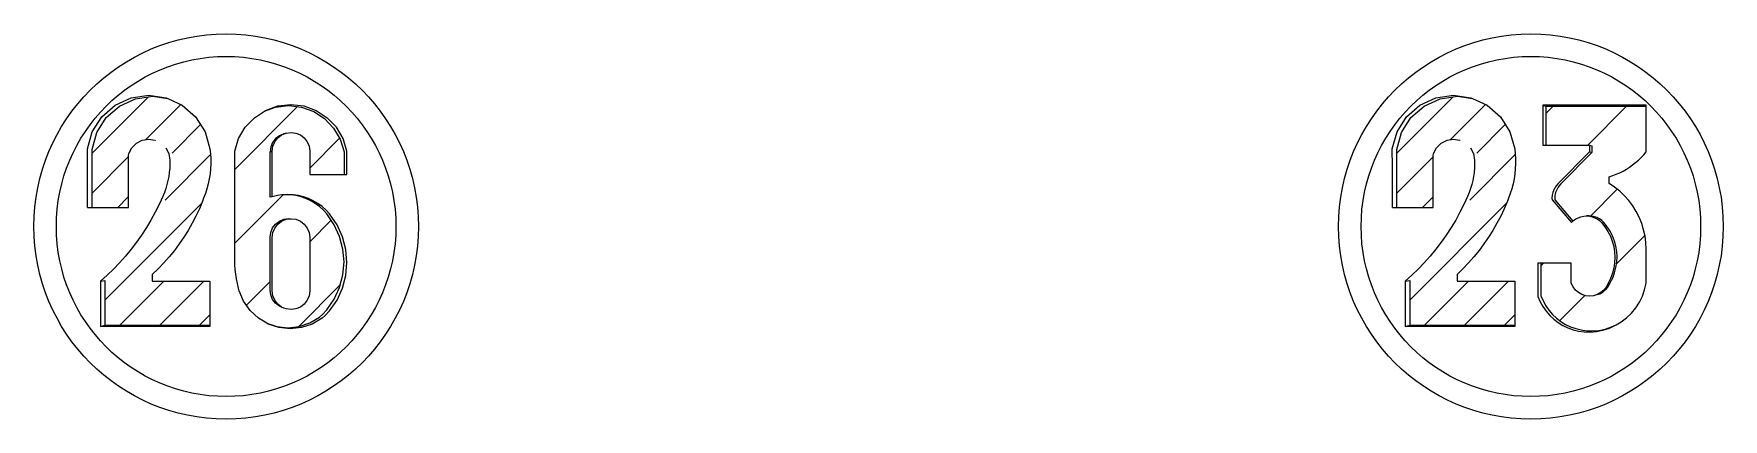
# Model space of a CAD drawing. Header units: inches. Extents: x 104 to 9740, y 936 to 6735.
# Drawn here: x 5929.6 to 5998.6, y 2649.7 to 2665.4 of the extents above; entities that cross this region are included whole.
import ezdxf

# ---------------------------------------------------------------- set-up
doc = ezdxf.new("R2010")
doc.units = ezdxf.units.IN
doc.header["$MEASUREMENT"] = 0

msp = doc.modelspace()

# ---------------------------------------------------------------- hatches: boundary and pattern name
at = {"lineweight": 20}
h = msp.add_hatch(dxfattribs=at)
h.set_pattern_fill('ANSI31', color=256, scale=9.218651)
h.set_pattern_definition([(45, (5296.5843, 3231.0285), (-0.8148213, 0.8148213), [])])
h.paths.add_polyline_path([(5936.809, 2655.285), (5934.452, 2655.285), (5934.452, 2655.562), (5934.692, 2655.792), (5934.923, 2656.031), (5935.144, 2656.28), (5935.355, 2656.537), (5935.554, 2656.803), (5935.743, 2657.077), (5935.92, 2657.358), (5936.086, 2657.647), (5936.239, 2657.942), (5936.38, 2658.243), (5936.509, 2658.55), (5936.552, 2658.669), (5936.625, 2658.861), (5936.687, 2659.057), (5936.74, 2659.256), (5936.782, 2659.457), (5936.813, 2659.66), (5936.834, 2659.865), (5936.844, 2660.07), (5936.843, 2660.275), (5936.831, 2660.48), (5936.809, 2660.685), (5936.611, 2661.38), (5936.224, 2661.991), (5935.679, 2662.467), (5935.088, 2662.739), (5934.47, 2662.828), (5933.762, 2662.726), (5933.111, 2662.426), (5932.572, 2661.955), (5932.188, 2661.35), (5931.992, 2660.662), (5931.999, 2659.945), (5931.999, 2658.297), (5933.474, 2658.297), (5933.474, 2660.464), (5933.613, 2660.724), (5933.804, 2660.911), (5934.043, 2661.03), (5934.306, 2661.071), (5934.47, 2661.044), (5934.57, 2661.03), (5934.574, 2661.028), (5934.731, 2661.003), (5934.968, 2660.885), (5935.157, 2660.701), (5935.281, 2660.467), (5935.328, 2660.207), (5935.329, 2660.04), (5935.321, 2659.873), (5935.305, 2659.707), (5935.281, 2659.541), (5935.249, 2659.377), (5935.209, 2659.215), (5935.161, 2659.054), (5935.106, 2658.896), (5935.043, 2658.741), (5934.972, 2658.59), (5934.894, 2658.416), (5934.733, 2658.097), (5934.56, 2657.783), (5934.376, 2657.477), (5934.18, 2657.177), (5933.974, 2656.885), (5933.756, 2656.601), (5933.528, 2656.326), (5933.29, 2656.059), (5933.042, 2655.801), (5932.785, 2655.553), (5932.518, 2655.314), (5932.518, 2653.49), (5936.809, 2653.49)])
h = msp.add_hatch(dxfattribs=at)
h.set_pattern_fill('ANSI31', color=256, scale=17)
h.set_pattern_definition([(45, (4945.1113, 3545.3783), (-1.502602, 1.502602), [])])
h.paths.add_polyline_path([(5941.586, 2658.026), (5941.442, 2658.184), (5941.283, 2658.327), (5941.111, 2658.454), (5940.927, 2658.563), (5940.733, 2658.653), (5940.532, 2658.724), (5940.324, 2658.774), (5940.112, 2658.804), (5939.899, 2658.813), (5939.752, 2658.804), (5939.564, 2658.774), (5939.355, 2658.72), (5939.268, 2658.713), (5939.268, 2660.563), (5939.293, 2660.759), (5939.369, 2660.942), (5939.49, 2661.099), (5939.647, 2661.22), (5939.83, 2661.296), (5939.923, 2661.328), (5940.122, 2661.354), (5940.32, 2661.328), (5940.505, 2661.252), (5940.663, 2661.13), (5940.785, 2660.971), (5940.862, 2660.786), (5940.888, 2660.588), (5940.888, 2659.636), (5942.288, 2659.636), (5942.288, 2660.563), (5942.131, 2661.072), (5941.862, 2661.531), (5941.494, 2661.916), (5941.048, 2662.207), (5940.548, 2662.388), (5940.026, 2662.449), (5940.019, 2662.449), (5939.49, 2662.388), (5939.038, 2662.224), (5938.625, 2661.954), (5938.254, 2661.565), (5937.982, 2661.102), (5937.823, 2660.588), (5937.823, 2656.137), (5937.827, 2655.946), (5937.84, 2655.756), (5937.861, 2655.567), (5937.89, 2655.378), (5937.928, 2655.192), (5937.973, 2655.007), (5938.007, 2654.892), (5938.186, 2654.466), (5938.452, 2654.087), (5938.792, 2653.773), (5939.132, 2653.572), (5939.539, 2653.438), (5939.995, 2653.389), (5940.45, 2653.438), (5940.885, 2653.582), (5941.28, 2653.814), (5941.403, 2653.928), (5941.586, 2654.114), (5941.886, 2654.55), (5942.107, 2655.031), (5942.242, 2655.543), (5942.288, 2656.07), (5942.242, 2656.598), (5942.107, 2657.109), (5941.886, 2657.59)])
h.paths.add_polyline_path([(5939.293, 2657.275), (5939.369, 2657.458), (5939.49, 2657.615), (5939.647, 2657.735), (5939.83, 2657.811), (5940.026, 2657.837), (5940.122, 2657.835), (5940.32, 2657.809), (5940.505, 2657.733), (5940.663, 2657.611), (5940.785, 2657.452), (5940.862, 2657.267), (5940.888, 2657.069), (5940.888, 2654.892), (5940.862, 2654.694), (5940.785, 2654.509), (5940.663, 2654.351), (5940.505, 2654.229), (5940.32, 2654.152), (5940.122, 2654.126), (5939.923, 2654.152), (5939.83, 2654.19), (5939.738, 2654.229), (5939.647, 2654.266), (5939.49, 2654.386), (5939.369, 2654.543), (5939.293, 2654.726), (5939.268, 2654.923), (5939.268, 2657.078)], flags=16)
h = msp.add_hatch(dxfattribs=at)
h.set_pattern_fill('ANSI31', color=256, scale=9.218651)
h.set_pattern_definition([(45, (5349.8911, 3231.0285), (-0.8148213, 0.8148213), [])])
h.paths.add_polyline_path([(5990.116, 2655.285), (5987.759, 2655.285), (5987.759, 2655.562), (5987.999, 2655.792), (5988.23, 2656.031), (5988.451, 2656.28), (5988.661, 2656.537), (5988.861, 2656.803), (5989.05, 2657.077), (5989.227, 2657.358), (5989.392, 2657.647), (5989.546, 2657.942), (5989.687, 2658.243), (5989.816, 2658.55), (5989.859, 2658.669), (5989.932, 2658.861), (5989.994, 2659.057), (5990.047, 2659.256), (5990.088, 2659.457), (5990.12, 2659.66), (5990.14, 2659.865), (5990.15, 2660.07), (5990.15, 2660.275), (5990.138, 2660.48), (5990.116, 2660.685), (5989.918, 2661.38), (5989.53, 2661.991), (5988.986, 2662.467), (5988.395, 2662.739), (5987.777, 2662.828), (5987.068, 2662.726), (5986.418, 2662.426), (5985.878, 2661.955), (5985.495, 2661.35), (5985.299, 2660.662), (5985.305, 2659.945), (5985.305, 2658.297), (5986.781, 2658.297), (5986.781, 2660.464), (5986.92, 2660.724), (5987.111, 2660.911), (5987.349, 2661.03), (5987.613, 2661.071), (5987.777, 2661.044), (5987.877, 2661.03), (5987.881, 2661.028), (5988.038, 2661.003), (5988.275, 2660.885), (5988.464, 2660.701), (5988.588, 2660.467), (5988.635, 2660.207), (5988.635, 2660.04), (5988.627, 2659.873), (5988.611, 2659.707), (5988.587, 2659.541), (5988.555, 2659.377), (5988.516, 2659.215), (5988.468, 2659.054), (5988.412, 2658.896), (5988.35, 2658.741), (5988.279, 2658.59), (5988.201, 2658.416), (5988.04, 2658.097), (5987.867, 2657.783), (5987.683, 2657.477), (5987.487, 2657.177), (5987.28, 2656.885), (5987.063, 2656.601), (5986.835, 2656.326), (5986.597, 2656.059), (5986.349, 2655.801), (5986.091, 2655.553), (5985.825, 2655.314), (5985.825, 2653.49), (5990.116, 2653.49)])
h = msp.add_hatch(dxfattribs=at)
h.set_pattern_fill('ANSI31', color=256, scale=17)
h.set_pattern_definition([(45, (4960.1592, 3545.2115), (-1.502602, 1.502602), [])])
h.paths.add_polyline_path([(5995.486, 2662.421), (5991.383, 2662.421), (5991.383, 2660.832), (5993.173, 2660.832), (5993.27, 2660.804), (5993.27, 2660.534), (5992.004, 2659.256), (5991.925, 2659.165), (5991.891, 2659.115), (5991.86, 2659.064), (5991.832, 2659.01), (5991.809, 2658.954), (5991.789, 2658.897), (5991.774, 2658.838), (5991.762, 2658.779), (5991.752, 2658.659), (5991.753, 2658.598), (5992.496, 2657.731), (5992.521, 2657.755), (5992.614, 2657.822), (5992.715, 2657.876), (5992.823, 2657.915), (5992.936, 2657.939), (5993.05, 2657.947), (5993.149, 2657.948), (5993.262, 2657.94), (5993.374, 2657.916), (5993.48, 2657.877), (5993.581, 2657.824), (5993.673, 2657.757), (5993.755, 2657.678), (5993.893, 2657.508), (5994.013, 2657.324), (5994.113, 2657.129), (5994.192, 2656.924), (5994.25, 2656.713), (5994.285, 2656.496), (5994.297, 2656.277), (5994.287, 2656.058), (5994.253, 2655.841), (5994.197, 2655.629), (5994.12, 2655.424), (5994.022, 2655.228), (5993.951, 2655.083), (5993.853, 2654.955), (5993.732, 2654.849), (5993.591, 2654.771), (5993.497, 2654.739), (5993.342, 2654.69), (5993.18, 2654.674), (5993.018, 2654.69), (5992.863, 2654.739), (5992.721, 2654.819), (5992.598, 2654.925), (5992.499, 2655.054), (5992.428, 2655.201), (5992.428, 2656.017), (5991.185, 2656.017), (5991.185, 2654.689), (5991.274, 2654.482), (5991.383, 2654.285), (5991.512, 2654.101), (5991.66, 2653.93), (5991.824, 2653.776), (5992.003, 2653.64), (5992.195, 2653.522), (5992.398, 2653.425), (5992.61, 2653.349), (5992.829, 2653.296), (5993.052, 2653.265), (5993.277, 2653.258), (5993.548, 2653.28), (5993.815, 2653.333), (5994.074, 2653.417), (5994.265, 2653.503), (5994.471, 2653.627), (5994.689, 2653.794), (5994.886, 2653.985), (5995.06, 2654.197), (5995.209, 2654.428), (5995.331, 2654.675), (5995.424, 2654.933), (5995.486, 2655.201), (5995.486, 2656.591), (5995.475, 2656.859), (5995.44, 2657.124), (5995.383, 2657.386), (5995.304, 2657.642), (5995.204, 2657.89), (5995.082, 2658.129), (5994.941, 2658.356), (5994.78, 2658.57), (5994.602, 2658.77), (5994.408, 2658.954), (5994.198, 2659.121), (5993.975, 2659.269), (5993.975, 2659.541), (5994.121, 2659.59), (5994.265, 2659.646), (5994.405, 2659.709), (5994.543, 2659.778), (5994.677, 2659.855), (5994.807, 2659.938), (5994.932, 2660.027), (5995.053, 2660.122), (5995.169, 2660.223), (5995.281, 2660.33), (5995.386, 2660.442), (5995.486, 2660.56)])

# ---------------------------------------------------------------- linework, layer by layer
for p, q in [((5991.268, 2662.465), (5991.268, 2660.832)), ((5991.383, 2662.421), (5991.383, 2660.832)), ((5939.923, 2661.328), (5940.122, 2661.354)), ((5991.268, 2660.832), (5991.383, 2660.832)), ((5991.383, 2660.832), (5993.173, 2660.832)), ((5993.173, 2660.832), (5993.27, 2660.804)), ((5993.27, 2660.804), (5993.27, 2660.534)), ((5993.497, 2654.739), (5993.342, 2654.69))]:
    msp.add_line(p, q, dxfattribs=at)
for points in [[(5931.81, 2658.297), (5931.81, 2659.962), (5931.803, 2660.685), (5932.001, 2661.38), (5932.389, 2661.991), (5932.933, 2662.467), (5933.59, 2662.769), (5934.306, 2662.873), (5935.022, 2662.769), (5935.088, 2662.739), (5935.679, 2662.467), (5936.224, 2661.991), (5936.611, 2661.38), (5936.809, 2660.685), (5936.831, 2660.48), (5936.843, 2660.275), (5936.844, 2660.07), (5936.834, 2659.865), (5936.813, 2659.66), (5936.782, 2659.457), (5936.74, 2659.256), (5936.687, 2659.057), (5936.625, 2658.861), (5936.552, 2658.669), (5936.509, 2658.55), (5936.38, 2658.243), (5936.239, 2657.942), (5936.086, 2657.647), (5935.92, 2657.358), (5935.743, 2657.077), (5935.554, 2656.803), (5935.355, 2656.537), (5935.144, 2656.28), (5934.923, 2656.031), (5934.692, 2655.792), (5934.452, 2655.562), (5934.452, 2655.285), (5936.809, 2655.285), (5936.809, 2653.49), (5936.809, 2653.443), (5932.334, 2653.443)], [(5931.999, 2658.297), (5931.999, 2659.945), (5931.992, 2660.662), (5932.188, 2661.35), (5932.572, 2661.955), (5933.111, 2662.426), (5933.762, 2662.726), (5934.47, 2662.828), (5935.088, 2662.739)], [(5937.928, 2655.192), (5937.89, 2655.378), (5937.861, 2655.567), (5937.84, 2655.756), (5937.827, 2655.946), (5937.823, 2656.137), (5937.823, 2660.588), (5937.982, 2661.102), (5938.254, 2661.565), (5938.625, 2661.954), (5939.038, 2662.224), (5939.075, 2662.248), (5939.58, 2662.431), (5940.114, 2662.493), (5940.122, 2662.493), (5940.648, 2662.431), (5941.154, 2662.248), (5941.604, 2661.954)], [(5939.038, 2662.224), (5939.49, 2662.388), (5940.019, 2662.449), (5940.026, 2662.449), (5940.548, 2662.388), (5941.048, 2662.207), (5941.494, 2661.916), (5941.862, 2661.531), (5942.131, 2661.072), (5942.288, 2660.563), (5942.288, 2659.636)], [(5985.117, 2658.297), (5985.117, 2659.962), (5985.11, 2660.685), (5985.308, 2661.38), (5985.696, 2661.991), (5986.24, 2662.467), (5986.897, 2662.769), (5987.613, 2662.873), (5988.329, 2662.769), (5988.395, 2662.739), (5988.986, 2662.467), (5989.53, 2661.991), (5989.918, 2661.38), (5990.116, 2660.685), (5990.138, 2660.48), (5990.15, 2660.275), (5990.15, 2660.07), (5990.14, 2659.865), (5990.12, 2659.66), (5990.088, 2659.457), (5990.047, 2659.256), (5989.994, 2659.057), (5989.932, 2658.861), (5989.859, 2658.669), (5989.816, 2658.55), (5989.687, 2658.243), (5989.546, 2657.942), (5989.392, 2657.647), (5989.227, 2657.358), (5989.05, 2657.077), (5988.861, 2656.803), (5988.661, 2656.537), (5988.451, 2656.28), (5988.23, 2656.031), (5987.999, 2655.792), (5987.759, 2655.562), (5987.759, 2655.285), (5990.116, 2655.285), (5990.116, 2653.49), (5990.116, 2653.443), (5985.641, 2653.443)], [(5985.305, 2658.297), (5985.305, 2659.945), (5985.299, 2660.662), (5985.495, 2661.35), (5985.878, 2661.955), (5986.418, 2662.426), (5987.068, 2662.726), (5987.777, 2662.828), (5988.395, 2662.739)], [(5994.689, 2653.794), (5994.886, 2653.985), (5995.06, 2654.197), (5995.209, 2654.428), (5995.331, 2654.675), (5995.424, 2654.933), (5995.486, 2655.201), (5995.486, 2656.591), (5995.475, 2656.859), (5995.44, 2657.124), (5995.383, 2657.386), (5995.304, 2657.642), (5995.204, 2657.89), (5995.082, 2658.129), (5994.941, 2658.356), (5994.78, 2658.57), (5994.602, 2658.77), (5994.408, 2658.954), (5994.198, 2659.121), (5993.975, 2659.269), (5993.975, 2659.541), (5994.121, 2659.59), (5994.265, 2659.646), (5994.405, 2659.709), (5994.543, 2659.778), (5994.677, 2659.855), (5994.807, 2659.938), (5994.932, 2660.027), (5995.053, 2660.122), (5995.169, 2660.223), (5995.281, 2660.33), (5995.386, 2660.442), (5995.486, 2660.56), (5995.486, 2662.421)], [(5940.122, 2661.354), (5940.32, 2661.328), (5940.505, 2661.252), (5940.663, 2661.13), (5940.785, 2660.971), (5940.862, 2660.786), (5940.888, 2660.588), (5940.888, 2659.636), (5942.288, 2659.636), (5942.406, 2659.636), (5942.406, 2660.588), (5942.247, 2661.102), (5941.975, 2661.565), (5941.604, 2661.954)], [(5931.81, 2658.297), (5931.999, 2658.297), (5933.476, 2658.297), (5933.476, 2660.417), (5933.489, 2660.491), (5933.614, 2660.726), (5933.806, 2660.913), (5934.044, 2661.032), (5934.308, 2661.073), (5934.473, 2661.046), (5934.572, 2661.032), (5934.576, 2661.03)], [(5985.117, 2658.297), (5985.306, 2658.297), (5986.782, 2658.297), (5986.782, 2660.417), (5986.796, 2660.491), (5986.921, 2660.726), (5987.112, 2660.913), (5987.351, 2661.032), (5987.615, 2661.073), (5987.779, 2661.046), (5987.879, 2661.032), (5987.883, 2661.03)], [(5993.173, 2660.832), (5993.173, 2660.56), (5993.27, 2660.534), (5992.004, 2659.256), (5991.925, 2659.165), (5991.891, 2659.115), (5991.86, 2659.064), (5991.832, 2659.01), (5991.809, 2658.954), (5991.789, 2658.897), (5991.774, 2658.838), (5991.762, 2658.779), (5991.752, 2658.659), (5991.753, 2658.598), (5992.496, 2657.731)], [(5935, 2660.724), (5935.125, 2660.489), (5935.173, 2660.226), (5935.173, 2660.057), (5935.165, 2659.889), (5935.149, 2659.72), (5935.124, 2659.553), (5935.092, 2659.388), (5935.052, 2659.224), (5935.004, 2659.062), (5934.948, 2658.902), (5934.884, 2658.746), (5934.813, 2658.593), (5934.734, 2658.417), (5934.572, 2658.095), (5934.397, 2657.778), (5934.211, 2657.469), (5934.013, 2657.166), (5933.805, 2656.871), (5933.585, 2656.585), (5933.355, 2656.306), (5933.114, 2656.037), (5932.864, 2655.776), (5932.604, 2655.526), (5932.334, 2655.285), (5932.334, 2653.443), (5932.518, 2653.49), (5936.809, 2653.49)], [(5939.355, 2658.72), (5939.268, 2658.713), (5939.268, 2660.563)], [(5941.512, 2653.888), (5941.696, 2654.076), (5942, 2654.516), (5942.223, 2655.002), (5942.36, 2655.519), (5942.406, 2656.051), (5942.36, 2656.584), (5942.223, 2657.1), (5942, 2657.586), (5941.696, 2658.026), (5941.551, 2658.186), (5941.39, 2658.33), (5941.217, 2658.458), (5941.031, 2658.568), (5940.835, 2658.659), (5940.632, 2658.731), (5940.422, 2658.782), (5940.208, 2658.812), (5939.993, 2658.821), (5939.777, 2658.808), (5939.752, 2658.804), (5939.564, 2658.774), (5939.355, 2658.72), (5939.355, 2660.588)], [(5988.306, 2660.724), (5988.432, 2660.489), (5988.479, 2660.226), (5988.48, 2660.057), (5988.472, 2659.889), (5988.455, 2659.72), (5988.431, 2659.553), (5988.399, 2659.388), (5988.359, 2659.224), (5988.31, 2659.062), (5988.255, 2658.902), (5988.191, 2658.746), (5988.12, 2658.593), (5988.041, 2658.417), (5987.878, 2658.095), (5987.704, 2657.778), (5987.518, 2657.469), (5987.32, 2657.166), (5987.111, 2656.871), (5986.892, 2656.585), (5986.661, 2656.306), (5986.421, 2656.037), (5986.171, 2655.776), (5985.91, 2655.526), (5985.641, 2655.285), (5985.641, 2653.443), (5985.825, 2653.49), (5990.116, 2653.49)], [(5993.173, 2660.56), (5991.894, 2659.269), (5991.815, 2659.177), (5991.78, 2659.127), (5991.749, 2659.074), (5991.721, 2659.02), (5991.697, 2658.964), (5991.678, 2658.906), (5991.662, 2658.847), (5991.65, 2658.787), (5991.639, 2658.666), (5991.64, 2658.605), (5992.438, 2657.675), (5992.496, 2657.731), (5992.521, 2657.755), (5992.614, 2657.822), (5992.715, 2657.876), (5992.823, 2657.915), (5992.936, 2657.939), (5993.05, 2657.947)], [(5939.132, 2653.572), (5939.539, 2653.438), (5939.995, 2653.389), (5940.45, 2653.438), (5940.885, 2653.582), (5941.28, 2653.814), (5941.403, 2653.928), (5941.586, 2654.114), (5941.886, 2654.55), (5942.107, 2655.031), (5942.242, 2655.543), (5942.288, 2656.07), (5942.242, 2656.598), (5942.107, 2657.109), (5941.886, 2657.59), (5941.586, 2658.026), (5941.442, 2658.184), (5941.283, 2658.327), (5941.111, 2658.454), (5940.927, 2658.563), (5940.733, 2658.653), (5940.532, 2658.724), (5940.324, 2658.774), (5940.112, 2658.804), (5939.899, 2658.813), (5939.752, 2658.804)], [(5939.738, 2654.229), (5939.58, 2654.351), (5939.458, 2654.509), (5939.381, 2654.694), (5939.355, 2654.892), (5939.355, 2657.069), (5939.381, 2657.267), (5939.458, 2657.452), (5939.58, 2657.611), (5939.738, 2657.733), (5939.923, 2657.809), (5940.122, 2657.835)], [(5993.342, 2654.69), (5993.18, 2654.674), (5993.018, 2654.69), (5992.863, 2654.739), (5992.721, 2654.819), (5992.598, 2654.925), (5992.499, 2655.054), (5992.428, 2655.201), (5992.428, 2656.017), (5991.185, 2656.017), (5991.067, 2656.017), (5991.067, 2654.656), (5991.157, 2654.447), (5991.267, 2654.249), (5991.398, 2654.062), (5991.547, 2653.891), (5991.712, 2653.735), (5991.893, 2653.597), (5992.087, 2653.478), (5992.292, 2653.38), (5992.507, 2653.304), (5992.727, 2653.25), (5992.953, 2653.219), (5993.18, 2653.211), (5993.454, 2653.234), (5993.723, 2653.288), (5993.985, 2653.372), (5994.235, 2653.485), (5994.265, 2653.503), (5994.471, 2653.627), (5994.689, 2653.794)], [(5991.185, 2656.017), (5991.185, 2654.689), (5991.274, 2654.482), (5991.383, 2654.285), (5991.512, 2654.101), (5991.66, 2653.93), (5991.824, 2653.776), (5992.003, 2653.64), (5992.195, 2653.522), (5992.398, 2653.425), (5992.61, 2653.349), (5992.829, 2653.296), (5993.052, 2653.265), (5993.277, 2653.258), (5993.548, 2653.28), (5993.815, 2653.333), (5994.074, 2653.417), (5994.265, 2653.503)], [(5932.334, 2655.285), (5932.518, 2655.314), (5932.518, 2653.49)], [(5985.641, 2655.285), (5985.825, 2655.314), (5985.825, 2653.49)], [(5941.512, 2653.888), (5941.388, 2653.773), (5940.989, 2653.538), (5940.55, 2653.393), (5940.09, 2653.343), (5939.63, 2653.393), (5939.19, 2653.538), (5939.132, 2653.572), (5938.792, 2653.773), (5938.452, 2654.087), (5938.186, 2654.466), (5938.007, 2654.892), (5937.973, 2655.007), (5937.928, 2655.192)]]:
    msp.add_lwpolyline(points, dxfattribs=at)
for points in [[(5991.383, 2662.421), (5995.486, 2662.421), (5995.486, 2662.465), (5991.268, 2662.465)], [(5939.355, 2660.588), (5939.381, 2660.786), (5939.458, 2660.971), (5939.58, 2661.13), (5939.738, 2661.252), (5939.923, 2661.328), (5939.83, 2661.296), (5939.647, 2661.22), (5939.49, 2661.099), (5939.369, 2660.942), (5939.293, 2660.759), (5939.268, 2660.563)], [(5940.663, 2654.351), (5940.505, 2654.229), (5940.32, 2654.152), (5940.122, 2654.126), (5939.923, 2654.152), (5939.83, 2654.19), (5939.738, 2654.229), (5939.647, 2654.266), (5939.49, 2654.386), (5939.369, 2654.543), (5939.293, 2654.726), (5939.268, 2654.923), (5939.268, 2657.078), (5939.293, 2657.275), (5939.369, 2657.458), (5939.49, 2657.615), (5939.647, 2657.735), (5939.83, 2657.811), (5940.026, 2657.837), (5940.122, 2657.835), (5940.32, 2657.809), (5940.505, 2657.733), (5940.663, 2657.611), (5940.785, 2657.452), (5940.862, 2657.267), (5940.888, 2657.069), (5940.888, 2654.892), (5940.862, 2654.694), (5940.785, 2654.509)], [(5993.262, 2657.94), (5993.149, 2657.948), (5993.05, 2657.947), (5993.165, 2657.939), (5993.277, 2657.915), (5993.385, 2657.876), (5993.487, 2657.822), (5993.58, 2657.755), (5993.663, 2657.675), (5993.802, 2657.503), (5993.923, 2657.318), (5994.024, 2657.12), (5994.104, 2656.914), (5994.162, 2656.7), (5994.198, 2656.481), (5994.21, 2656.26), (5994.199, 2656.039), (5994.166, 2655.82), (5994.109, 2655.606), (5994.031, 2655.399), (5993.932, 2655.201), (5993.861, 2655.054), (5993.762, 2654.925), (5993.639, 2654.819), (5993.497, 2654.739), (5993.591, 2654.771), (5993.732, 2654.849), (5993.853, 2654.955), (5993.951, 2655.083), (5994.022, 2655.228), (5994.12, 2655.424), (5994.197, 2655.629), (5994.253, 2655.841), (5994.287, 2656.058), (5994.297, 2656.277), (5994.285, 2656.496), (5994.25, 2656.713), (5994.192, 2656.924), (5994.113, 2657.129), (5994.013, 2657.324), (5993.893, 2657.508), (5993.755, 2657.678), (5993.673, 2657.757), (5993.581, 2657.824), (5993.48, 2657.877), (5993.374, 2657.916)]]:
    msp.add_lwpolyline(points, close=True, dxfattribs=at)
for centre, radius in [((5937.47, 2657.516), 7.858), ((5990.777, 2657.516), 7.858), ((5937.47, 2657.516), 6.936), ((5990.777, 2657.516), 6.936)]:
    msp.add_circle(centre, radius, dxfattribs=at)

doc.saveas('drawing.dxf')
